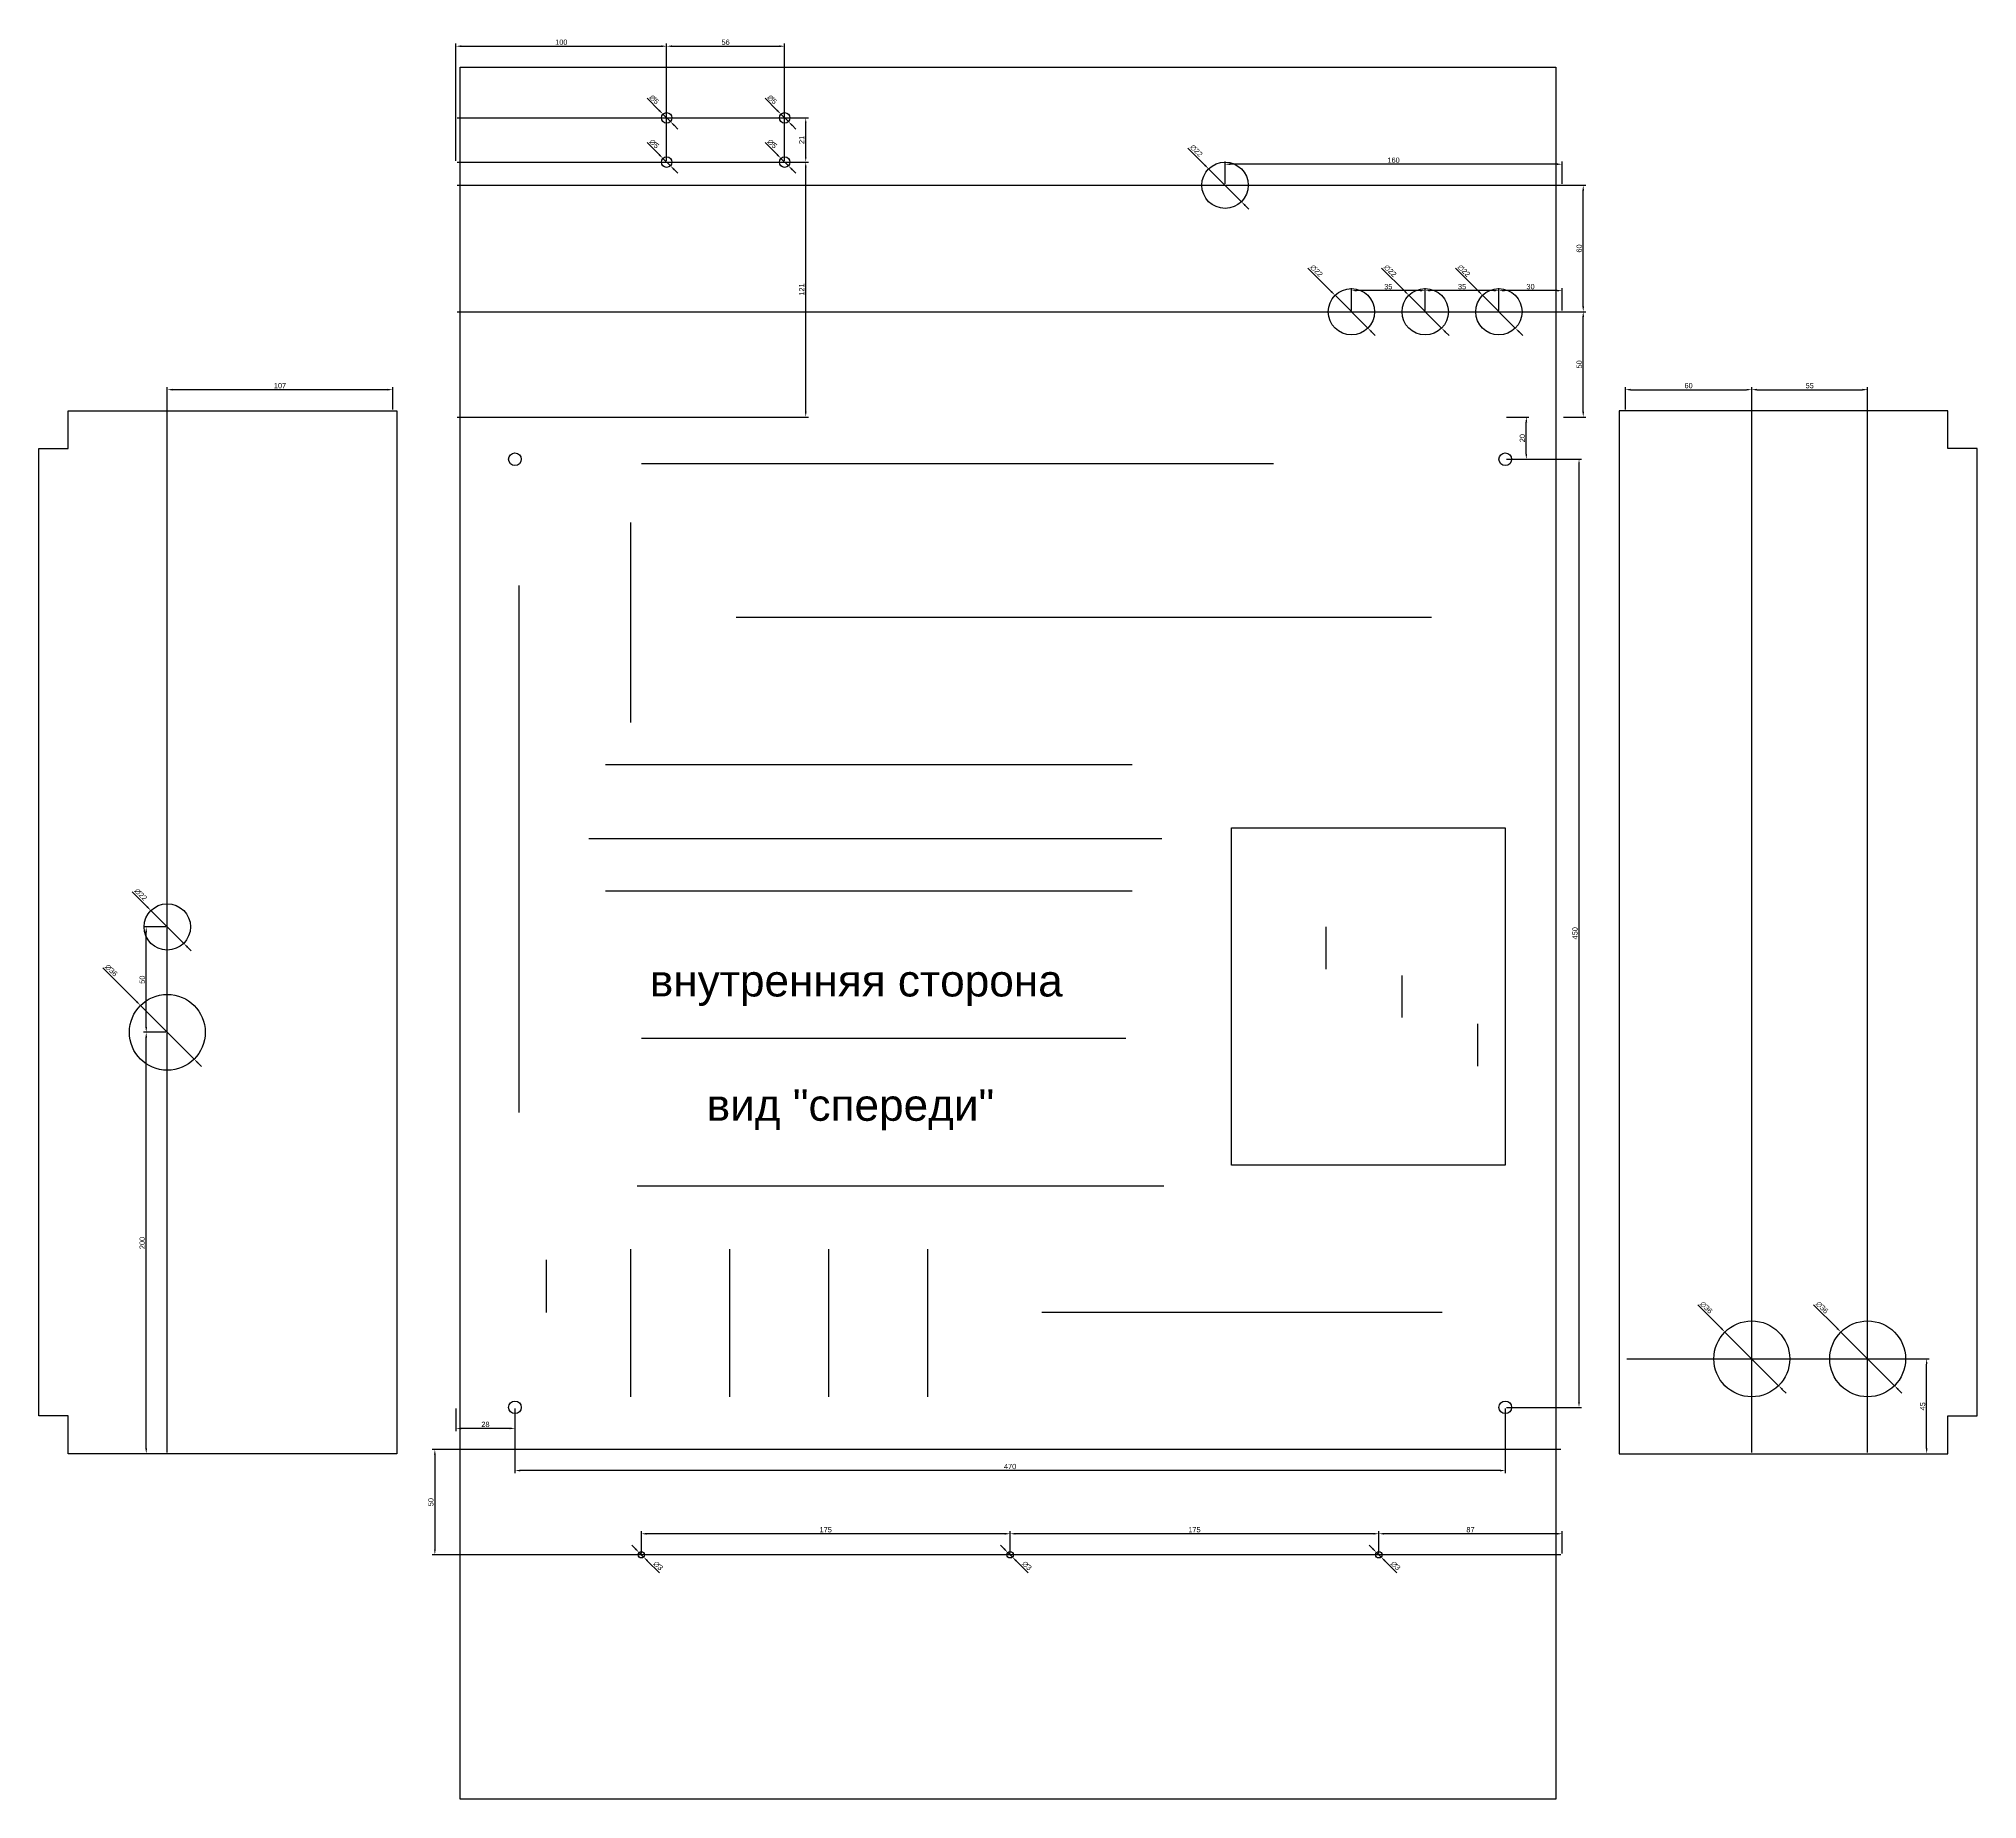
# Model space of a CAD drawing. Header units: millimetres. Extents: x 0 to 1565, y 0 to 836.
# Drawn here: x 645 to 1565, y 0 to 836 of the extents above; entities that cross this region are included whole.
import ezdxf

# ---------------------------------------------------------------- set-up
doc = ezdxf.new("R2010")
doc.units = ezdxf.units.MM
for name, color, linetype in [('Dimension', 20, 'Continuous'), ('Dimensions', 3, 'Continuous'), ('Inscription', 5, 'Continuous')]:
    doc.layers.add(name, color=color, linetype=linetype)
doc.styles.get("Standard").update_dxf_attribs({"font": 'arial.ttf'})
doc.dimstyles.new('ISO-25', dxfattribs={"dimtxt": 2.5, "dimasz": 2.5, "dimexe": 1.25, "dimexo": 0.625, "dimtad": 1, "dimtxsty": 'Standard', "dimcen": 2.5, "dimadec": 0, "dimazin": 0, "dimtfac": 1, "dimtmove": 0, "dimatfit": 3, "dimfxl": 1, "dimarcsym": 0})

# ---------------------------------------------------------------- blocks, each defined once
blk = doc.blocks.new('*D146')
at = {"layer": 'Dimensions', "color": 0, "lineweight": -2, "transparency": 16777216}
for p, q in [((706.12, 164.63), (706.12, 670.25)), ((810.62, 669), (708.62, 669)), ((813.12, 659.62), (813.12, 670.25))]:
    blk.add_line(p, q, dxfattribs=at)
at = {"layer": 'Dimensions', "color": 0, "transparency": 16777216}
for points in [[(708.62, 669.42), (708.62, 668.58), (706.12, 669)], [(810.62, 669.42), (810.62, 668.58), (813.12, 669)]]:
    blk.add_solid(points, dxfattribs=at)
at = {"layer": 'Dimensions', "color": 0, "transparency": 16777216, "insert": (759.62, 670.9), "char_height": 2.5, "attachment_point": 5}
blk.add_mtext('107', dxfattribs=at)
blk = doc.blocks.new('*D147')
at = {"layer": 'Dimensions', "color": 0, "lineweight": -2, "transparency": 16777216}
for p, q in [((705.5, 364), (694.87, 364)), ((696.12, 166.5), (696.12, 361.5)), ((705.5, 164), (694.87, 164))]:
    blk.add_line(p, q, dxfattribs=at)
at = {"layer": 'Dimensions', "color": 0, "transparency": 16777216}
for points in [[(695.71, 361.5), (696.54, 361.5), (696.12, 364)], [(695.71, 166.5), (696.54, 166.5), (696.12, 164)]]:
    blk.add_solid(points, dxfattribs=at)
at = {"layer": 'Dimensions', "color": 0, "transparency": 16777216, "insert": (694.22, 264), "char_height": 2.5, "attachment_point": 5, "rotation": 90}
blk.add_mtext('200', dxfattribs=at)
blk = doc.blocks.new('*D148')
at = {"layer": 'Dimensions', "color": 0, "lineweight": -2, "transparency": 16777216}
for p, q in [((705.5, 414), (694.87, 414)), ((696.12, 366.5), (696.12, 411.5)), ((705.5, 364), (694.87, 364))]:
    blk.add_line(p, q, dxfattribs=at)
at = {"layer": 'Dimensions', "color": 0, "transparency": 16777216}
for points in [[(695.71, 411.5), (696.54, 411.5), (696.12, 414)], [(695.71, 366.5), (696.54, 366.5), (696.12, 364)]]:
    blk.add_solid(points, dxfattribs=at)
at = {"layer": 'Dimensions', "color": 0, "transparency": 16777216, "insert": (694.22, 389), "char_height": 2.5, "attachment_point": 5, "rotation": 90}
blk.add_mtext('50', dxfattribs=at)
blk = doc.blocks.new('*D228')
at = {"layer": 'Dimensions', "color": 0, "lineweight": -2, "transparency": 16777216}
for p, q in [((675.46, 394.67), (691.63, 378.5)), ((718.85, 351.27), (693.4, 376.73)), ((720.62, 349.5), (722.39, 347.74))]:
    blk.add_line(p, q, dxfattribs=at)
at = {"layer": 'Dimensions', "color": 0, "transparency": 16777216}
for points in [[(691.92, 378.79), (691.33, 378.2), (693.4, 376.73)], [(720.92, 349.8), (720.33, 349.21), (718.85, 351.27)]]:
    blk.add_solid(points, dxfattribs=at)
at = {"layer": 'Dimensions', "color": 0, "transparency": 16777216, "insert": (679.52, 393.39), "char_height": 2.5, "attachment_point": 5, "rotation": 315}
blk.add_mtext('∅36', dxfattribs=at)
blk = doc.blocks.new('*D229')
at = {"layer": 'Dimensions', "color": 0, "lineweight": -2, "transparency": 16777216}
for p, q in [((689.49, 430.64), (696.58, 423.55)), ((713.9, 406.22), (698.35, 421.78)), ((715.67, 404.45), (717.44, 402.69))]:
    blk.add_line(p, q, dxfattribs=at)
at = {"layer": 'Dimensions', "color": 0, "transparency": 16777216}
for points in [[(696.87, 423.84), (696.28, 423.25), (698.35, 421.78)], [(715.97, 404.75), (715.38, 404.16), (713.9, 406.22)]]:
    blk.add_solid(points, dxfattribs=at)
at = {"layer": 'Dimensions', "color": 0, "transparency": 16777216, "insert": (693.54, 429.37), "char_height": 2.5, "attachment_point": 5, "rotation": 315}
blk.add_mtext('∅22', dxfattribs=at)
blk = doc.blocks.new('*D149')
at = {"layer": 'Dimensions', "color": 0, "lineweight": -2, "transparency": 16777216}
for p, q in [((1398.12, 659.63), (1398.12, 670.25)), ((1400.62, 669), (1455.62, 669)), ((1458.12, 164.63), (1458.12, 670.25))]:
    blk.add_line(p, q, dxfattribs=at)
at = {"layer": 'Dimensions', "color": 0, "transparency": 16777216}
for points in [[(1400.62, 669.42), (1400.62, 668.58), (1398.12, 669)], [(1455.62, 669.42), (1455.62, 668.58), (1458.12, 669)]]:
    blk.add_solid(points, dxfattribs=at)
at = {"layer": 'Dimensions', "color": 0, "transparency": 16777216, "insert": (1428.12, 670.9), "char_height": 2.5, "attachment_point": 5}
blk.add_mtext('60', dxfattribs=at)
blk = doc.blocks.new('*D150')
at = {"layer": 'Dimensions', "color": 0, "lineweight": -2, "transparency": 16777216}
for p, q in [((1458.12, 659.63), (1458.12, 670.25)), ((1460.62, 669), (1510.62, 669)), ((1513.12, 164.63), (1513.12, 670.25))]:
    blk.add_line(p, q, dxfattribs=at)
at = {"layer": 'Dimensions', "color": 0, "transparency": 16777216}
for points in [[(1460.62, 669.42), (1460.62, 668.58), (1458.12, 669)], [(1510.62, 669.42), (1510.62, 668.58), (1513.12, 669)]]:
    blk.add_solid(points, dxfattribs=at)
at = {"layer": 'Dimensions', "color": 0, "transparency": 16777216, "insert": (1485.62, 670.9), "char_height": 2.5, "attachment_point": 5}
blk.add_mtext('55', dxfattribs=at)
blk = doc.blocks.new('*D151')
at = {"layer": 'Dimensions', "color": 0, "lineweight": -2, "transparency": 16777216}
for p, q in [((1398.75, 209), (1542.37, 209)), ((1541.12, 166.5), (1541.12, 206.5)), ((1398.75, 164), (1542.37, 164))]:
    blk.add_line(p, q, dxfattribs=at)
at = {"layer": 'Dimensions', "color": 0, "transparency": 16777216}
for points in [[(1540.71, 206.5), (1541.54, 206.5), (1541.12, 209)], [(1540.71, 166.5), (1541.54, 166.5), (1541.12, 164)]]:
    blk.add_solid(points, dxfattribs=at)
at = {"layer": 'Dimensions', "color": 0, "transparency": 16777216, "insert": (1539.23, 186.5), "char_height": 2.5, "attachment_point": 5, "rotation": 90}
blk.add_mtext('45', dxfattribs=at)
blk = doc.blocks.new('*D230')
at = {"layer": 'Dimensions', "color": 0, "lineweight": -2, "transparency": 16777216}
for p, q in [((1487.46, 234.67), (1498.63, 223.5)), ((1525.85, 196.27), (1500.4, 221.73)), ((1527.62, 194.5), (1529.39, 192.74))]:
    blk.add_line(p, q, dxfattribs=at)
at = {"layer": 'Dimensions', "color": 0, "transparency": 16777216}
for points in [[(1498.92, 223.79), (1498.33, 223.2), (1500.4, 221.73)], [(1527.92, 194.8), (1527.33, 194.21), (1525.85, 196.27)]]:
    blk.add_solid(points, dxfattribs=at)
at = {"layer": 'Dimensions', "color": 0, "transparency": 16777216, "insert": (1491.52, 233.39), "char_height": 2.5, "attachment_point": 5, "rotation": 315}
blk.add_mtext('∅36', dxfattribs=at)
blk = doc.blocks.new('*D231')
at = {"layer": 'Dimensions', "color": 0, "lineweight": -2, "transparency": 16777216}
for p, q in [((1432.46, 234.67), (1443.63, 223.5)), ((1470.85, 196.27), (1445.4, 221.73)), ((1472.62, 194.5), (1474.39, 192.74))]:
    blk.add_line(p, q, dxfattribs=at)
at = {"layer": 'Dimensions', "color": 0, "transparency": 16777216}
for points in [[(1443.92, 223.79), (1443.33, 223.2), (1445.4, 221.73)], [(1472.92, 194.8), (1472.33, 194.21), (1470.85, 196.27)]]:
    blk.add_solid(points, dxfattribs=at)
at = {"layer": 'Dimensions', "color": 0, "transparency": 16777216, "insert": (1436.52, 233.39), "char_height": 2.5, "attachment_point": 5, "rotation": 315}
blk.add_mtext('∅36', dxfattribs=at)
blk = doc.blocks.new('*D152')
at = {"layer": 'Dimensions', "color": 0, "lineweight": -2, "transparency": 16777216}
for p, q in [((843.75, 706), (1379.37, 706)), ((1378.12, 658.5), (1378.12, 703.5)), ((1368.75, 656), (1379.37, 656))]:
    blk.add_line(p, q, dxfattribs=at)
at = {"layer": 'Dimensions', "color": 0, "transparency": 16777216}
for points in [[(1377.71, 703.5), (1378.54, 703.5), (1378.12, 706)], [(1377.71, 658.5), (1378.54, 658.5), (1378.12, 656)]]:
    blk.add_solid(points, dxfattribs=at)
at = {"layer": 'Dimensions', "color": 0, "transparency": 16777216, "insert": (1376.22, 681), "char_height": 2.5, "attachment_point": 5, "rotation": 90}
blk.add_mtext('50', dxfattribs=at)
blk = doc.blocks.new('*D153')
at = {"layer": 'Dimensions', "color": 0, "lineweight": -2, "transparency": 16777216}
for p, q in [((843.75, 766), (1379.37, 766)), ((1378.12, 708.5), (1378.12, 763.5)), ((1368.75, 706), (1379.37, 706))]:
    blk.add_line(p, q, dxfattribs=at)
at = {"layer": 'Dimensions', "color": 0, "transparency": 16777216}
for points in [[(1377.71, 763.5), (1378.54, 763.5), (1378.12, 766)], [(1377.71, 708.5), (1378.54, 708.5), (1378.12, 706)]]:
    blk.add_solid(points, dxfattribs=at)
at = {"layer": 'Dimensions', "color": 0, "transparency": 16777216, "insert": (1376.22, 736), "char_height": 2.5, "attachment_point": 5, "rotation": 90}
blk.add_mtext('60', dxfattribs=at)
blk = doc.blocks.new('*D154')
at = {"layer": 'Dimensions', "color": 0, "lineweight": -2, "transparency": 16777216}
for p, q in [((1338.12, 706.63), (1338.12, 717.25)), ((1365.62, 716), (1340.62, 716)), ((1368.12, 706.63), (1368.12, 717.25))]:
    blk.add_line(p, q, dxfattribs=at)
at = {"layer": 'Dimensions', "color": 0, "transparency": 16777216}
for points in [[(1340.62, 716.42), (1340.62, 715.58), (1338.12, 716)], [(1365.62, 716.42), (1365.62, 715.58), (1368.12, 716)]]:
    blk.add_solid(points, dxfattribs=at)
at = {"layer": 'Dimensions', "color": 0, "transparency": 16777216, "insert": (1353.12, 717.9), "char_height": 2.5, "attachment_point": 5}
blk.add_mtext('30', dxfattribs=at)
blk = doc.blocks.new('*D155')
at = {"layer": 'Dimensions', "color": 0, "lineweight": -2, "transparency": 16777216}
for p, q in [((1303.12, 706.63), (1303.12, 717.25)), ((1335.62, 716), (1305.62, 716)), ((1338.12, 706.63), (1338.12, 717.25))]:
    blk.add_line(p, q, dxfattribs=at)
at = {"layer": 'Dimensions', "color": 0, "transparency": 16777216}
for points in [[(1305.62, 716.42), (1305.62, 715.58), (1303.12, 716)], [(1335.62, 716.42), (1335.62, 715.58), (1338.12, 716)]]:
    blk.add_solid(points, dxfattribs=at)
at = {"layer": 'Dimensions', "color": 0, "transparency": 16777216, "insert": (1320.62, 717.9), "char_height": 2.5, "attachment_point": 5}
blk.add_mtext('35', dxfattribs=at)
blk = doc.blocks.new('*D156')
at = {"layer": 'Dimensions', "color": 0, "lineweight": -2, "transparency": 16777216}
for p, q in [((1268.12, 706.63), (1268.12, 717.25)), ((1300.62, 716), (1270.62, 716)), ((1303.12, 706.63), (1303.12, 717.25))]:
    blk.add_line(p, q, dxfattribs=at)
at = {"layer": 'Dimensions', "color": 0, "transparency": 16777216}
for points in [[(1270.62, 716.42), (1270.62, 715.58), (1268.12, 716)], [(1300.62, 716.42), (1300.62, 715.58), (1303.12, 716)]]:
    blk.add_solid(points, dxfattribs=at)
at = {"layer": 'Dimensions', "color": 0, "transparency": 16777216, "insert": (1285.62, 717.9), "char_height": 2.5, "attachment_point": 5}
blk.add_mtext('35', dxfattribs=at)
blk = doc.blocks.new('*D232')
at = {"layer": 'Dimensions', "color": 0, "lineweight": -2, "transparency": 16777216}
for p, q in [((1317.46, 726.66), (1328.58, 715.55)), ((1345.9, 698.22), (1330.35, 713.78)), ((1347.67, 696.45), (1349.44, 694.69))]:
    blk.add_line(p, q, dxfattribs=at)
at = {"layer": 'Dimensions', "color": 0, "transparency": 16777216}
for points in [[(1328.87, 715.84), (1328.28, 715.25), (1330.35, 713.78)], [(1347.97, 696.75), (1347.38, 696.16), (1345.9, 698.22)]]:
    blk.add_solid(points, dxfattribs=at)
at = {"layer": 'Dimensions', "color": 0, "transparency": 16777216, "insert": (1321.52, 725.39), "char_height": 2.5, "attachment_point": 5, "rotation": 315}
blk.add_mtext('∅22', dxfattribs=at)
blk = doc.blocks.new('*D233')
at = {"layer": 'Dimensions', "color": 0, "lineweight": -2, "transparency": 16777216}
for p, q in [((1282.46, 726.66), (1293.58, 715.55)), ((1310.9, 698.22), (1295.35, 713.78)), ((1312.67, 696.45), (1314.44, 694.69))]:
    blk.add_line(p, q, dxfattribs=at)
at = {"layer": 'Dimensions', "color": 0, "transparency": 16777216}
for points in [[(1293.87, 715.84), (1293.28, 715.25), (1295.35, 713.78)], [(1312.97, 696.75), (1312.38, 696.16), (1310.9, 698.22)]]:
    blk.add_solid(points, dxfattribs=at)
at = {"layer": 'Dimensions', "color": 0, "transparency": 16777216, "insert": (1286.52, 725.39), "char_height": 2.5, "attachment_point": 5, "rotation": 315}
blk.add_mtext('∅22', dxfattribs=at)
blk = doc.blocks.new('*D234')
at = {"layer": 'Dimensions', "color": 0, "lineweight": -2, "transparency": 16777216}
for p, q in [((1247.46, 726.66), (1258.58, 715.55)), ((1275.9, 698.22), (1260.35, 713.78)), ((1277.67, 696.45), (1279.44, 694.69))]:
    blk.add_line(p, q, dxfattribs=at)
at = {"layer": 'Dimensions', "color": 0, "transparency": 16777216}
for points in [[(1258.87, 715.84), (1258.28, 715.25), (1260.35, 713.78)], [(1277.97, 696.75), (1277.38, 696.16), (1275.9, 698.22)]]:
    blk.add_solid(points, dxfattribs=at)
at = {"layer": 'Dimensions', "color": 0, "transparency": 16777216, "insert": (1251.52, 725.39), "char_height": 2.5, "attachment_point": 5, "rotation": 315}
blk.add_mtext('∅22', dxfattribs=at)
blk = doc.blocks.new('*D157')
at = {"layer": 'Dimensions', "color": 0, "lineweight": -2, "transparency": 16777216}
for p, q in [((1208.12, 766.63), (1208.12, 777.25)), ((1365.62, 776), (1210.62, 776)), ((1368.12, 766.63), (1368.12, 777.25))]:
    blk.add_line(p, q, dxfattribs=at)
at = {"layer": 'Dimensions', "color": 0, "transparency": 16777216}
for points in [[(1210.62, 776.42), (1210.62, 775.58), (1208.12, 776)], [(1365.62, 776.42), (1365.62, 775.58), (1368.12, 776)]]:
    blk.add_solid(points, dxfattribs=at)
at = {"layer": 'Dimensions', "color": 0, "transparency": 16777216, "insert": (1288.12, 777.9), "char_height": 2.5, "attachment_point": 5}
blk.add_mtext('160', dxfattribs=at)
blk = doc.blocks.new('*D235')
at = {"layer": 'Dimensions', "color": 0, "lineweight": -2, "transparency": 16777216}
for p, q in [((1190.46, 783.66), (1198.58, 775.55)), ((1215.9, 758.22), (1200.35, 773.78)), ((1217.67, 756.45), (1219.44, 754.69))]:
    blk.add_line(p, q, dxfattribs=at)
at = {"layer": 'Dimensions', "color": 0, "transparency": 16777216}
for points in [[(1198.87, 775.84), (1198.28, 775.25), (1200.35, 773.78)], [(1217.97, 756.75), (1217.38, 756.16), (1215.9, 758.22)]]:
    blk.add_solid(points, dxfattribs=at)
at = {"layer": 'Dimensions', "color": 0, "transparency": 16777216, "insert": (1194.52, 782.39), "char_height": 2.5, "attachment_point": 5, "rotation": 315}
blk.add_mtext('∅22', dxfattribs=at)
blk = doc.blocks.new('*D158')
at = {"layer": 'Dimensions', "color": 0, "lineweight": -2, "transparency": 16777216}
for p, q in [((1341.75, 656), (1352.37, 656)), ((1351.12, 638.5), (1351.12, 653.5)), ((1341.75, 636), (1352.37, 636))]:
    blk.add_line(p, q, dxfattribs=at)
at = {"layer": 'Dimensions', "color": 0, "transparency": 16777216}
for points in [[(1350.71, 653.5), (1351.54, 653.5), (1351.12, 656)], [(1350.71, 638.5), (1351.54, 638.5), (1351.12, 636)]]:
    blk.add_solid(points, dxfattribs=at)
at = {"layer": 'Dimensions', "color": 0, "transparency": 16777216, "insert": (1349.22, 646), "char_height": 2.5, "attachment_point": 5, "rotation": 90}
blk.add_mtext('20', dxfattribs=at)
blk = doc.blocks.new('*D159')
at = {"layer": 'Dimensions', "color": 0, "lineweight": -2, "transparency": 16777216}
for p, q in [((1341.75, 636), (1377.38, 636)), ((1376.13, 188.5), (1376.13, 633.5)), ((1341.75, 186), (1377.38, 186))]:
    blk.add_line(p, q, dxfattribs=at)
at = {"layer": 'Dimensions', "color": 0, "transparency": 16777216}
for points in [[(1375.71, 633.5), (1376.54, 633.5), (1376.13, 636)], [(1375.71, 188.5), (1376.54, 188.5), (1376.13, 186)]]:
    blk.add_solid(points, dxfattribs=at)
at = {"layer": 'Dimensions', "color": 0, "transparency": 16777216, "insert": (1374.22, 411), "char_height": 2.5, "attachment_point": 5, "rotation": 90}
blk.add_mtext('450', dxfattribs=at)
blk = doc.blocks.new('*D160')
at = {"layer": 'Dimensions', "color": 0, "lineweight": -2, "transparency": 16777216}
for p, q in [((871.12, 185.38), (871.12, 154.75)), ((1341.12, 185.38), (1341.12, 154.75)), ((1338.62, 156), (873.62, 156))]:
    blk.add_line(p, q, dxfattribs=at)
at = {"layer": 'Dimensions', "color": 0, "transparency": 16777216}
for points in [[(873.62, 156.42), (873.62, 155.58), (871.12, 156)], [(1338.62, 156.42), (1338.62, 155.58), (1341.12, 156)]]:
    blk.add_solid(points, dxfattribs=at)
at = {"layer": 'Dimensions', "color": 0, "transparency": 16777216, "insert": (1106.12, 157.9), "char_height": 2.5, "attachment_point": 5}
blk.add_mtext('470', dxfattribs=at)
blk = doc.blocks.new('*D161')
at = {"layer": 'Dimensions', "color": 0, "lineweight": -2, "transparency": 16777216}
for p, q in [((843.12, 185.38), (843.12, 174.75)), ((871.12, 185.38), (871.12, 174.75)), ((868.62, 176), (845.62, 176))]:
    blk.add_line(p, q, dxfattribs=at)
at = {"layer": 'Dimensions', "color": 0, "transparency": 16777216}
for points in [[(845.62, 176.42), (845.62, 175.58), (843.12, 176)], [(868.62, 176.42), (868.62, 175.58), (871.12, 176)]]:
    blk.add_solid(points, dxfattribs=at)
at = {"layer": 'Dimensions', "color": 0, "transparency": 16777216, "insert": (857.12, 177.9), "char_height": 2.5, "attachment_point": 5}
blk.add_mtext('28', dxfattribs=at)
blk = doc.blocks.new('*D162')
at = {"layer": 'Dimensions', "color": 0, "lineweight": -2, "transparency": 16777216}
for p, q in [((1367.5, 166), (831.87, 166)), ((833.12, 163.5), (833.12, 118.5)), ((1367.5, 116), (831.87, 116))]:
    blk.add_line(p, q, dxfattribs=at)
at = {"layer": 'Dimensions', "color": 0, "transparency": 16777216}
for points in [[(832.71, 163.5), (833.54, 163.5), (833.12, 166)], [(832.71, 118.5), (833.54, 118.5), (833.12, 116)]]:
    blk.add_solid(points, dxfattribs=at)
at = {"layer": 'Dimensions', "color": 0, "transparency": 16777216, "insert": (831.22, 141), "char_height": 2.5, "attachment_point": 5, "rotation": 90}
blk.add_mtext('50', dxfattribs=at)
blk = doc.blocks.new('*D163')
at = {"layer": 'Dimensions', "color": 0, "lineweight": -2, "transparency": 16777216}
for p, q in [((1281.12, 116.63), (1281.12, 127.25)), ((1365.62, 126), (1283.62, 126)), ((1368.12, 116.63), (1368.12, 127.25))]:
    blk.add_line(p, q, dxfattribs=at)
at = {"layer": 'Dimensions', "color": 0, "transparency": 16777216}
for points in [[(1283.62, 126.42), (1283.62, 125.58), (1281.12, 126)], [(1365.62, 126.42), (1365.62, 125.58), (1368.12, 126)]]:
    blk.add_solid(points, dxfattribs=at)
at = {"layer": 'Dimensions', "color": 0, "transparency": 16777216, "insert": (1324.62, 127.9), "char_height": 2.5, "attachment_point": 5}
blk.add_mtext('87', dxfattribs=at)
blk = doc.blocks.new('*D164')
at = {"layer": 'Dimensions', "color": 0, "lineweight": -2, "transparency": 16777216}
for p, q in [((1106.12, 116.63), (1106.12, 127.25)), ((1278.62, 126), (1108.62, 126)), ((1281.12, 116.63), (1281.12, 127.25))]:
    blk.add_line(p, q, dxfattribs=at)
at = {"layer": 'Dimensions', "color": 0, "transparency": 16777216}
for points in [[(1108.62, 126.42), (1108.62, 125.58), (1106.12, 126)], [(1278.62, 126.42), (1278.62, 125.58), (1281.12, 126)]]:
    blk.add_solid(points, dxfattribs=at)
at = {"layer": 'Dimensions', "color": 0, "transparency": 16777216, "insert": (1193.62, 127.9), "char_height": 2.5, "attachment_point": 5}
blk.add_mtext('175', dxfattribs=at)
blk = doc.blocks.new('*D165')
at = {"layer": 'Dimensions', "color": 0, "lineweight": -2, "transparency": 16777216}
for p, q in [((931.12, 116.63), (931.12, 127.25)), ((1103.62, 126), (933.62, 126)), ((1106.12, 116.63), (1106.12, 127.25))]:
    blk.add_line(p, q, dxfattribs=at)
at = {"layer": 'Dimensions', "color": 0, "transparency": 16777216}
for points in [[(933.62, 126.42), (933.62, 125.58), (931.12, 126)], [(1103.62, 126.42), (1103.62, 125.58), (1106.12, 126)]]:
    blk.add_solid(points, dxfattribs=at)
at = {"layer": 'Dimensions', "color": 0, "transparency": 16777216, "insert": (1018.62, 127.9), "char_height": 2.5, "attachment_point": 5}
blk.add_mtext('175', dxfattribs=at)
blk = doc.blocks.new('*D240')
at = {"layer": 'Dimensions', "color": 0, "lineweight": -2, "transparency": 16777216}
for p, q in [((1278.3, 118.83), (1276.53, 120.6)), ((1280.06, 117.06), (1282.19, 114.94)), ((1289.69, 107.44), (1283.95, 113.17))]:
    blk.add_line(p, q, dxfattribs=at)
at = {"layer": 'Dimensions', "color": 0, "transparency": 16777216}
for points in [[(1278.59, 119.12), (1278, 118.53), (1280.06, 117.06)], [(1284.25, 113.47), (1283.66, 112.88), (1282.19, 114.94)]]:
    blk.add_solid(points, dxfattribs=at)
at = {"layer": 'Dimensions', "color": 0, "transparency": 16777216, "insert": (1289.1, 110.81), "char_height": 2.5, "attachment_point": 5, "rotation": 315}
blk.add_mtext('∅3', dxfattribs=at)
blk = doc.blocks.new('*D241')
at = {"layer": 'Dimensions', "color": 0, "lineweight": -2, "transparency": 16777216}
for p, q in [((1103.3, 118.83), (1101.53, 120.6)), ((1105.06, 117.06), (1107.19, 114.94)), ((1114.69, 107.44), (1108.95, 113.17))]:
    blk.add_line(p, q, dxfattribs=at)
at = {"layer": 'Dimensions', "color": 0, "transparency": 16777216}
for points in [[(1103.59, 119.12), (1103, 118.53), (1105.06, 117.06)], [(1109.25, 113.47), (1108.66, 112.88), (1107.19, 114.94)]]:
    blk.add_solid(points, dxfattribs=at)
at = {"layer": 'Dimensions', "color": 0, "transparency": 16777216, "insert": (1114.1, 110.81), "char_height": 2.5, "attachment_point": 5, "rotation": 315}
blk.add_mtext('∅3', dxfattribs=at)
blk = doc.blocks.new('*D242')
at = {"layer": 'Dimensions', "color": 0, "lineweight": -2, "transparency": 16777216}
for p, q in [((928.3, 118.83), (926.53, 120.6)), ((930.06, 117.06), (932.19, 114.94)), ((939.69, 107.44), (933.95, 113.17))]:
    blk.add_line(p, q, dxfattribs=at)
at = {"layer": 'Dimensions', "color": 0, "transparency": 16777216}
for points in [[(928.59, 119.12), (928, 118.53), (930.06, 117.06)], [(934.25, 113.47), (933.66, 112.88), (932.19, 114.94)]]:
    blk.add_solid(points, dxfattribs=at)
at = {"layer": 'Dimensions', "color": 0, "transparency": 16777216, "insert": (939.1, 110.81), "char_height": 2.5, "attachment_point": 5, "rotation": 315}
blk.add_mtext('∅3', dxfattribs=at)
blk = doc.blocks.new('*D166')
at = {"layer": 'Dimensions', "color": 0, "lineweight": -2, "transparency": 16777216}
for p, q in [((843.75, 777), (1010.37, 777)), ((1009.12, 658.5), (1009.12, 774.5)), ((843.75, 656), (1010.37, 656))]:
    blk.add_line(p, q, dxfattribs=at)
at = {"layer": 'Dimensions', "color": 0, "transparency": 16777216}
for points in [[(1008.71, 774.5), (1009.54, 774.5), (1009.12, 777)], [(1008.71, 658.5), (1009.54, 658.5), (1009.12, 656)]]:
    blk.add_solid(points, dxfattribs=at)
at = {"layer": 'Dimensions', "color": 0, "transparency": 16777216, "insert": (1007.24, 716.5), "char_height": 2.5, "attachment_point": 5, "rotation": 90}
blk.add_mtext('121', dxfattribs=at)
blk = doc.blocks.new('*D167')
at = {"layer": 'Dimensions', "color": 0, "lineweight": -2, "transparency": 16777216}
for p, q in [((843.12, 777.63), (843.12, 833.25)), ((845.62, 832), (940.62, 832)), ((943.12, 777.63), (943.12, 833.25))]:
    blk.add_line(p, q, dxfattribs=at)
at = {"layer": 'Dimensions', "color": 0, "transparency": 16777216}
for points in [[(845.62, 832.42), (845.62, 831.58), (843.12, 832)], [(940.62, 832.42), (940.62, 831.58), (943.12, 832)]]:
    blk.add_solid(points, dxfattribs=at)
at = {"layer": 'Dimensions', "color": 0, "transparency": 16777216, "insert": (893.12, 833.9), "char_height": 2.5, "attachment_point": 5}
blk.add_mtext('100', dxfattribs=at)
blk = doc.blocks.new('*D168')
at = {"layer": 'Dimensions', "color": 0, "lineweight": -2, "transparency": 16777216}
for p, q in [((843.75, 798), (1010.37, 798)), ((1009.12, 779.5), (1009.12, 795.5)), ((843.75, 777), (1010.37, 777))]:
    blk.add_line(p, q, dxfattribs=at)
at = {"layer": 'Dimensions', "color": 0, "transparency": 16777216}
for points in [[(1008.71, 795.5), (1009.54, 795.5), (1009.12, 798)], [(1008.71, 779.5), (1009.54, 779.5), (1009.12, 777)]]:
    blk.add_solid(points, dxfattribs=at)
at = {"layer": 'Dimensions', "color": 0, "transparency": 16777216, "insert": (1007.24, 787.5), "char_height": 2.5, "attachment_point": 5, "rotation": 90}
blk.add_mtext('21', dxfattribs=at)
blk = doc.blocks.new('*D169')
at = {"layer": 'Dimensions', "color": 0, "lineweight": -2, "transparency": 16777216}
for p, q in [((943.12, 777.63), (943.12, 833.25)), ((945.62, 832), (996.62, 832)), ((999.12, 777.63), (999.12, 833.25))]:
    blk.add_line(p, q, dxfattribs=at)
at = {"layer": 'Dimensions', "color": 0, "transparency": 16777216}
for points in [[(945.62, 832.42), (945.62, 831.58), (943.12, 832)], [(996.62, 832.42), (996.62, 831.58), (999.12, 832)]]:
    blk.add_solid(points, dxfattribs=at)
at = {"layer": 'Dimensions', "color": 0, "transparency": 16777216, "insert": (971.12, 833.9), "char_height": 2.5, "attachment_point": 5}
blk.add_mtext('56', dxfattribs=at)
blk = doc.blocks.new('*D243')
at = {"layer": 'Dimensions', "color": 0, "lineweight": -2, "transparency": 16777216}
for p, q in [((989.84, 807.28), (995.59, 801.54)), ((1000.89, 796.23), (997.36, 799.77)), ((1002.66, 794.46), (1004.43, 792.7))]:
    blk.add_line(p, q, dxfattribs=at)
at = {"layer": 'Dimensions', "color": 0, "transparency": 16777216}
for points in [[(995.88, 801.83), (995.29, 801.24), (997.36, 799.77)], [(1002.96, 794.76), (1002.37, 794.17), (1000.89, 796.23)]]:
    blk.add_solid(points, dxfattribs=at)
at = {"layer": 'Dimensions', "color": 0, "transparency": 16777216, "insert": (993.23, 806.69), "char_height": 2.5, "attachment_point": 5, "rotation": 315}
blk.add_mtext('∅5', dxfattribs=at)
blk = doc.blocks.new('*D244')
at = {"layer": 'Dimensions', "color": 0, "lineweight": -2, "transparency": 16777216}
for p, q in [((933.84, 807.28), (939.59, 801.54)), ((944.89, 796.23), (941.36, 799.77)), ((946.66, 794.46), (948.43, 792.7))]:
    blk.add_line(p, q, dxfattribs=at)
at = {"layer": 'Dimensions', "color": 0, "transparency": 16777216}
for points in [[(939.88, 801.83), (939.29, 801.24), (941.36, 799.77)], [(946.96, 794.76), (946.37, 794.17), (944.89, 796.23)]]:
    blk.add_solid(points, dxfattribs=at)
at = {"layer": 'Dimensions', "color": 0, "transparency": 16777216, "insert": (937.23, 806.69), "char_height": 2.5, "attachment_point": 5, "rotation": 315}
blk.add_mtext('∅5', dxfattribs=at)
blk = doc.blocks.new('*D245')
at = {"layer": 'Dimensions', "color": 0, "lineweight": -2, "transparency": 16777216}
for p, q in [((933.84, 786.28), (939.59, 780.54)), ((944.89, 775.23), (941.36, 778.77)), ((946.66, 773.46), (948.43, 771.7))]:
    blk.add_line(p, q, dxfattribs=at)
at = {"layer": 'Dimensions', "color": 0, "transparency": 16777216}
for points in [[(939.88, 780.83), (939.29, 780.24), (941.36, 778.77)], [(946.96, 773.76), (946.37, 773.17), (944.89, 775.23)]]:
    blk.add_solid(points, dxfattribs=at)
at = {"layer": 'Dimensions', "color": 0, "transparency": 16777216, "insert": (937.23, 785.69), "char_height": 2.5, "attachment_point": 5, "rotation": 315}
blk.add_mtext('∅5', dxfattribs=at)
blk = doc.blocks.new('*D246')
at = {"layer": 'Dimensions', "color": 0, "lineweight": -2, "transparency": 16777216}
for p, q in [((989.84, 786.28), (995.59, 780.54)), ((1000.89, 775.23), (997.36, 778.77)), ((1002.66, 773.46), (1004.43, 771.7))]:
    blk.add_line(p, q, dxfattribs=at)
at = {"layer": 'Dimensions', "color": 0, "transparency": 16777216}
for points in [[(995.88, 780.83), (995.29, 780.24), (997.36, 778.77)], [(1002.96, 773.76), (1002.37, 773.17), (1000.89, 775.23)]]:
    blk.add_solid(points, dxfattribs=at)
at = {"layer": 'Dimensions', "color": 0, "transparency": 16777216, "insert": (993.23, 785.69), "char_height": 2.5, "attachment_point": 5, "rotation": 315}
blk.add_mtext('∅5', dxfattribs=at)

msp = doc.modelspace()

# ---------------------------------------------------------------- linework, layer by layer
at = {"layer": 'Dimension'}
for points in [[(1365.125, 822), (1365.125, 0), (845.125, 0), (845.125, 822)], [(645.125, 641), (659.125, 641), (659.125, 659), (815.125, 659), (815.125, 164), (659.125, 164), (659.125, 182), (645.125, 182)], [(1565.125, 641), (1551.125, 641), (1551.125, 659), (1395.125, 659), (1395.125, 164), (1551.125, 164), (1551.125, 182), (1565.125, 182)]]:
    msp.add_lwpolyline(points, close=True, dxfattribs=at)
for centre, radius in [((943.125, 798), 2.5), ((999.125, 798), 2.5), ((943.125, 777), 2.5), ((999.125, 777), 2.5), ((1208.125, 766), 11), ((1268.125, 706), 11), ((1303.125, 706), 11), ((1338.125, 706), 11), ((871.125, 636), 3), ((1341.125, 636), 3), ((706.125, 414), 11), ((706.125, 364), 18), ((1458.125, 209), 18), ((1513.125, 209), 18), ((871.125, 186), 3), ((1341.125, 186), 3), ((931.125, 116), 1.5), ((1106.125, 116), 1.5), ((1281.125, 116), 1.5)]:
    msp.add_circle(centre, radius, dxfattribs=at)
at = {"layer": 'Inscription'}
for p, q in [((931.125, 634), (1231.125, 634)), ((926.125, 511), (926.125, 606)), ((873.125, 326), (873.125, 576)), ((976.125, 561), (1306.125, 561)), ((1164.125, 491), (914.125, 491)), ((906.125, 456), (1178.125, 456)), ((1164.125, 431), (914.125, 431)), ((1256.125, 394), (1256.125, 414)), ((1292.125, 371), (1292.125, 391)), ((1328.125, 348), (1328.125, 368)), ((1161.125, 361), (931.125, 361)), ((1179.125, 291), (929.125, 291)), ((926.125, 191), (926.125, 261)), ((973.125, 191), (973.125, 261)), ((1020.125, 191), (1020.125, 261)), ((1067.125, 191), (1067.125, 261)), ((886.125, 231), (886.125, 256)), ((1311.125, 231), (1121.125, 231))]:
    msp.add_line(p, q, dxfattribs=at)
msp.add_lwpolyline([(1341.125, 301), (1211.125, 301), (1211.125, 461), (1341.125, 461)], close=True, dxfattribs=at)

# ---------------------------------------------------------------- texts
for s, p in [('внутренняя сторона', (935.125, 381)), ('вид "спереди"', (962.125, 322))]:
    msp.add_text(s, height=15, dxfattribs=at).set_placement(p)

# ---------------------------------------------------------------- dimensions: what is measured, and where the dimension line sits
at = {"layer": 'Dimensions'}
for base, p1, p2, angle, picture, middle in [((943.125, 832), (843.125, 777), (943.125, 777), 180, '*D167', (893.125, 833.901)), ((999.125, 832), (943.125, 777), (999.125, 777), 180, '*D169', (971.125, 833.901)), ((1009.125, 798), (843.125, 777), (843.125, 798), 90, '*D168', (1007.245, 787.5)), ((1009.125, 777), (843.125, 656), (843.125, 777), 90, '*D166', (1007.245, 716.5)), ((1208.125, 776), (1368.125, 766), (1208.125, 766), 180, '*D157', (1288.125, 777.901)), ((1378.125, 766), (1368.125, 706), (843.125, 766), 90, '*D153', (1376.224, 736)), ((1268.125, 716), (1303.125, 706), (1268.125, 706), 180, '*D156', (1285.625, 717.902)), ((1303.125, 716), (1338.125, 706), (1303.125, 706), 180, '*D155', (1320.625, 717.902)), ((1338.125, 716), (1368.125, 706), (1338.125, 706), 180, '*D154', (1353.125, 717.902)), ((1378.125, 706), (1368.125, 656), (843.125, 706), 90, '*D152', (1376.224, 681)), ((706.125, 669), (813.125, 659), (706.125, 164), 180, '*D146', (759.625, 670.901)), ((1458.125, 669), (1398.125, 659), (1458.125, 164), 180, '*D149', (1428.125, 670.901)), ((1513.125, 669), (1458.125, 659), (1513.125, 164), 180, '*D150', (1485.625, 670.896)), ((1351.125, 656), (1341.125, 636), (1341.125, 656), 90, '*D158', (1349.224, 646)), ((1376.125, 636), (1341.125, 186), (1341.125, 636), 90, '*D159', (1374.224, 411)), ((696.125, 414), (706.125, 364), (706.125, 414), 90, '*D148', (694.224, 389)), ((696.125, 364), (706.125, 164), (706.125, 364), 90, '*D147', (694.224, 264)), ((1541.125, 209), (1398.125, 164), (1398.125, 209), 90, '*D151', (1539.229, 186.5)), ((843.125, 176), (871.125, 186), (843.125, 186), 180, '*D161', (857.125, 177.901)), ((871.125, 156), (1341.125, 186), (871.125, 186), 180, '*D160', (1106.125, 157.901)), ((833.125, 116), (1368.125, 166), (1368.125, 116), 90, '*D162', (831.224, 141)), ((931.125, 126), (1106.125, 116), (931.125, 116), 180, '*D165', (1018.625, 127.901)), ((1106.125, 126), (1281.125, 116), (1106.125, 116), 180, '*D164', (1193.625, 127.901)), ((1281.125, 126), (1368.125, 116), (1281.125, 116), 180, '*D163', (1324.625, 127.901))]:
    dim = msp.add_linear_dim(base=base, p1=p1, p2=p2, angle=angle, dimstyle='ISO-25', dxfattribs=at)
    dim.commit()
    dim.dimension.update_dxf_attribs({"geometry": picture, "text_midpoint": middle})
for p1, p2, picture, middle in [((944.893, 796.232), (941.357, 799.768), '*D244', (937.226, 806.687)), ((1000.893, 796.232), (997.357, 799.768), '*D243', (993.226, 806.687)), ((944.893, 775.232), (941.357, 778.768), '*D245', (937.226, 785.687)), ((1000.893, 775.232), (997.357, 778.768), '*D246', (993.226, 785.687)), ((713.903, 406.222), (698.347, 421.778), '*D229', (693.545, 429.368)), ((930.064, 117.061), (932.186, 114.939), '*D242', (939.098, 110.815)), ((1105.064, 117.061), (1107.186, 114.939), '*D241', (1114.098, 110.815)), ((1280.064, 117.061), (1282.186, 114.939), '*D240', (1289.098, 110.815))]:
    dim = msp.add_diameter_dim_2p(p1=p1, p2=p2, dimstyle='ISO-25', dxfattribs=at)
    dim.commit()
    dim.dimension.update_dxf_attribs({"geometry": picture, "text_midpoint": middle})
for p1, p2, picture, middle in [((1215.903, 758.222), (1200.347, 773.778), '*D235', (1193.125, 781)), ((1275.903, 698.222), (1260.347, 713.778), '*D234', (1250.125, 724)), ((1310.903, 698.222), (1295.347, 713.778), '*D233', (1285.125, 724)), ((1345.903, 698.222), (1330.347, 713.778), '*D232', (1320.125, 724)), ((718.853, 351.272), (693.397, 376.728), '*D228', (678.125, 392)), ((1470.853, 196.272), (1445.397, 221.728), '*D231', (1435.125, 232)), ((1525.853, 196.272), (1500.397, 221.728), '*D230', (1490.125, 232))]:
    dim = msp.add_diameter_dim_2p(p1=p1, p2=p2, dimstyle='ISO-25', dxfattribs=at)
    dim.commit()
    dim.dimension.update_dxf_attribs({"geometry": picture, "text_midpoint": middle, "dimtype": 163})

doc.saveas('drawing.dxf')
